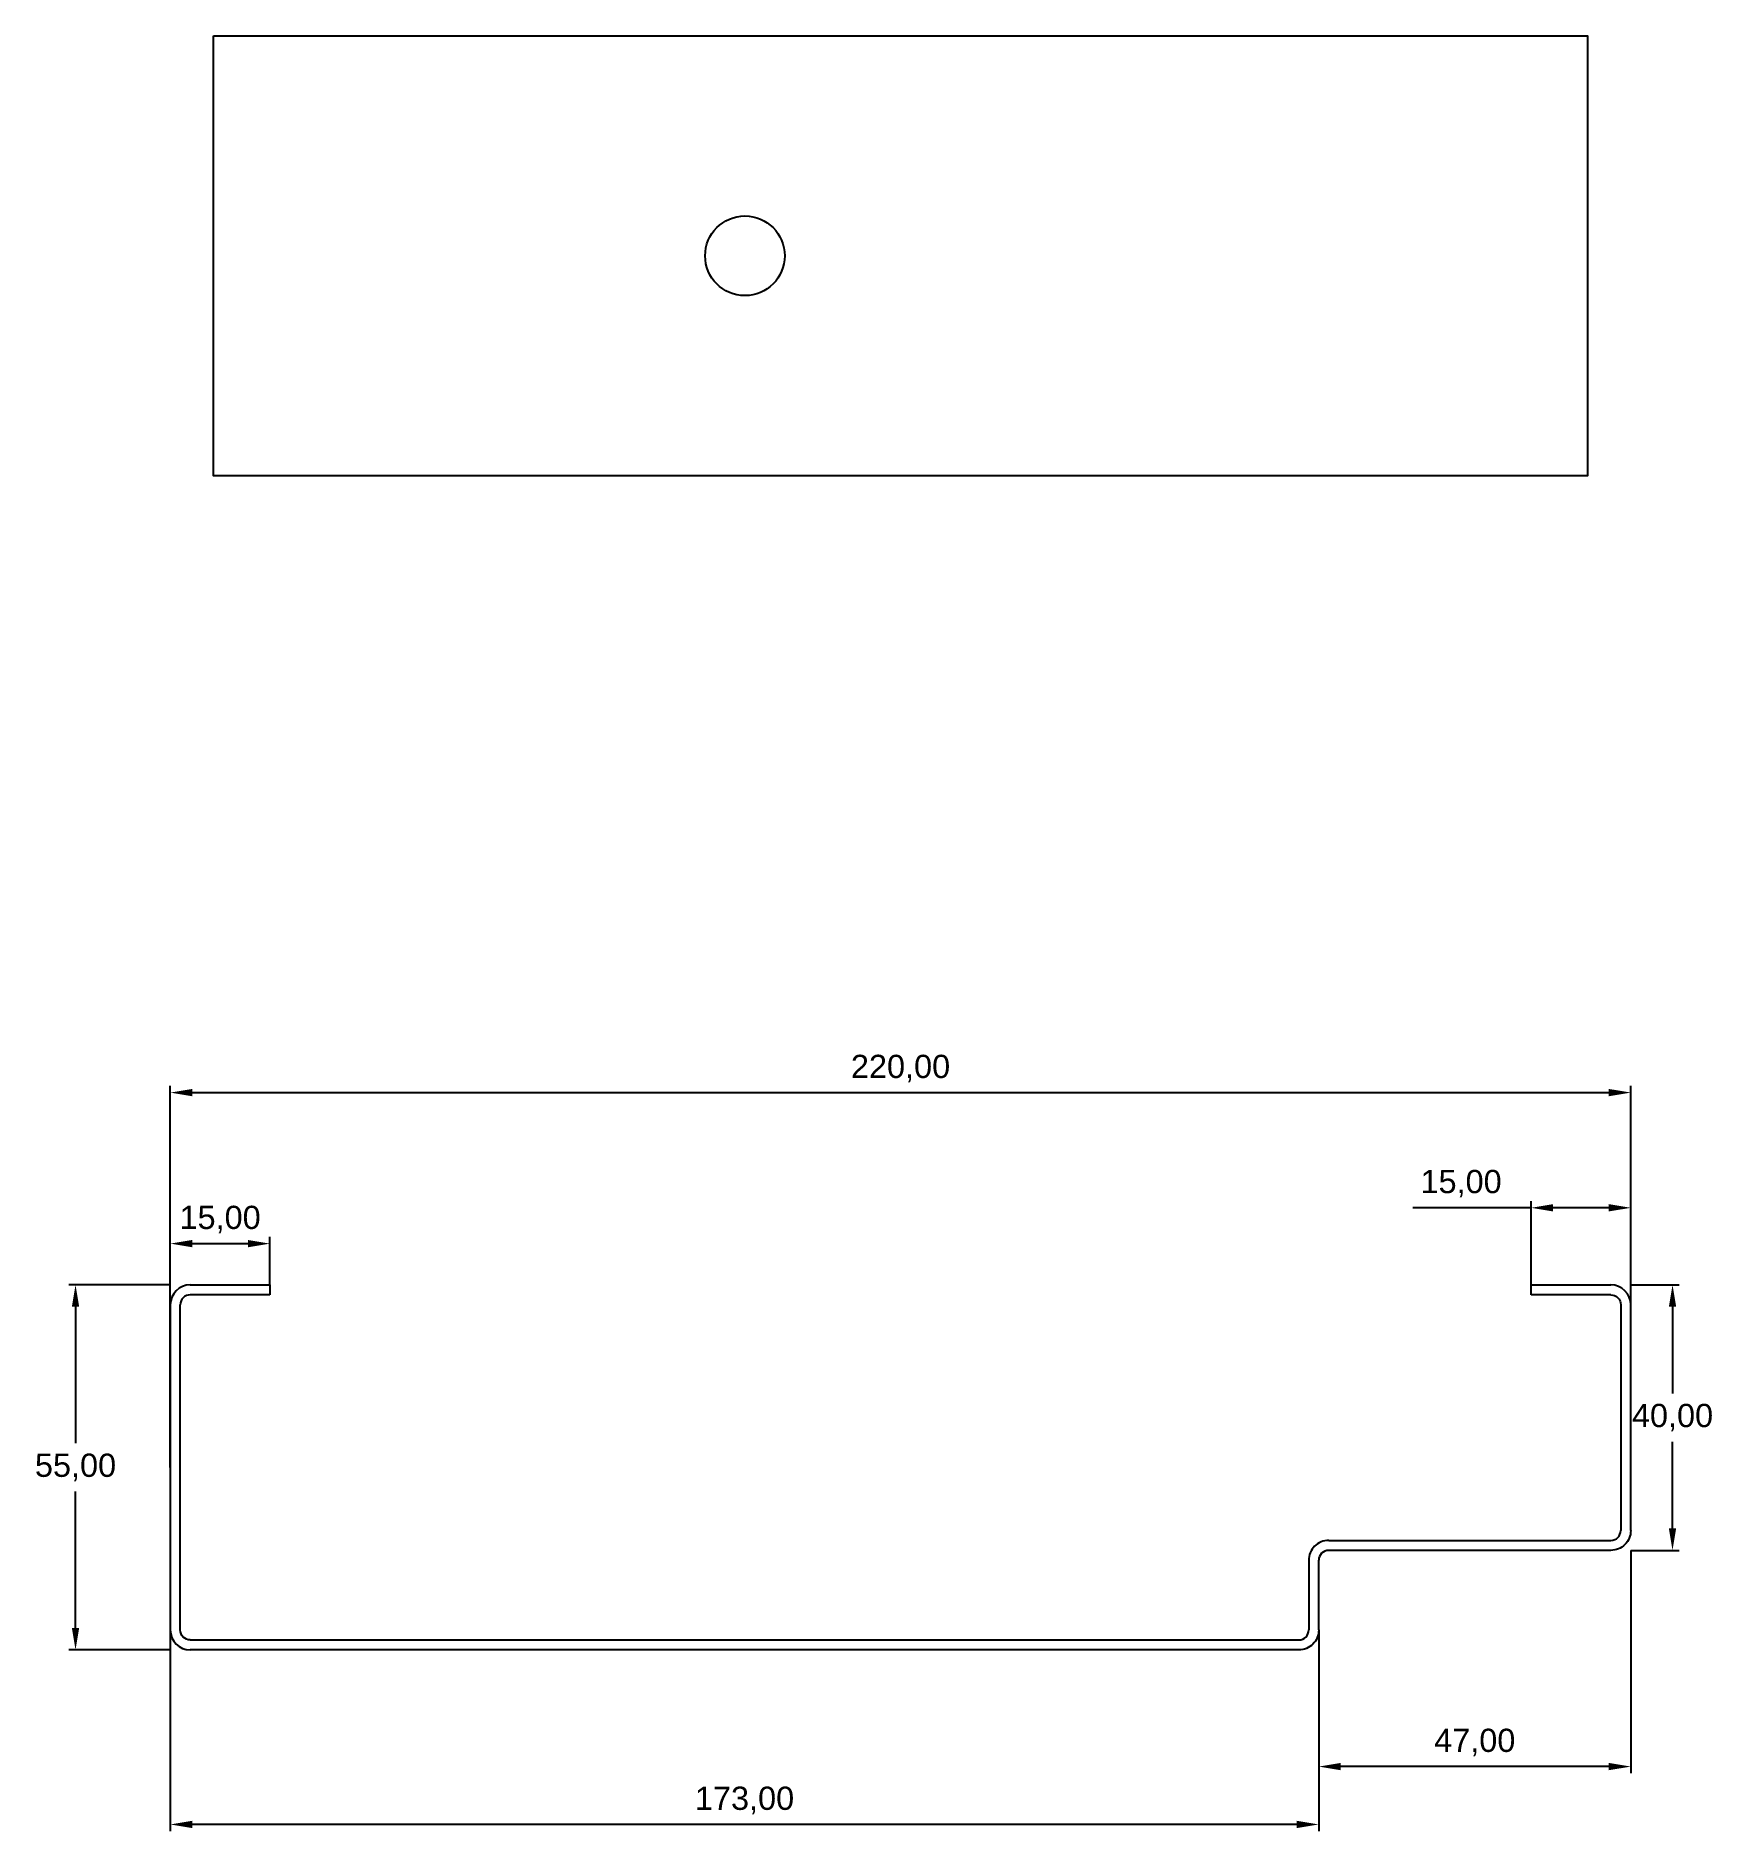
# Model space of a CAD drawing. Header units: inches. Extents: x 5699 to 12603, y -5236 to 4210.
# Drawn here: x 5832.8 to 6085.3, y 2393 to 2663.5 of the extents above; entities that cross this region are included whole.
import ezdxf

# ---------------------------------------------------------------- set-up
doc = ezdxf.new("R2010")
doc.units = ezdxf.units.IN
doc.header["$MEASUREMENT"] = 0
doc.layers.add('A-DIMS-INSD', color=7, linetype='Continuous')
doc.styles.get("Standard").update_dxf_attribs({"font": 'arial.ttf'})
doc.dimstyles.new('ISO-25', dxfattribs={"dimtxt": 2.5, "dimasz": 2.5, "dimexe": 1.25, "dimexo": 0.625, "dimtad": 1, "dimtxsty": 'Standard', "dimcen": 2.5, "dimadec": 0, "dimazin": 0, "dimtfac": 1, "dimtmove": 0, "dimatfit": 3, "dimfxl": 1, "dimarcsym": 0})

msp = doc.modelspace()

# ---------------------------------------------------------------- blocks, each defined once
blk = doc.blocks.new('*D7')
at = {"layer": 'A-DIMS-INSD', "color": 0, "lineweight": -2, "transparency": 16777216}
for p, q in [((5853.03, 2475.27), (5837.75, 2475.27)), ((5838.75, 2471.97), (5838.75, 2451.4)), ((5838.75, 2423.57), (5838.75, 2444.14)), ((5853.03, 2420.27), (5837.75, 2420.27))]:
    blk.add_line(p, q, dxfattribs=at)
at = {"layer": 'A-DIMS-INSD', "color": 0, "transparency": 16777216}
for points in [[(5838.2, 2471.97), (5839.3, 2471.97), (5838.75, 2475.27)], [(5838.2, 2423.57), (5839.3, 2423.57), (5838.75, 2420.27)]]:
    blk.add_solid(points, dxfattribs=at)
at = {"layer": 'Defpoints', "color": 0, "transparency": 16777216}
for p in [(5853.03, 2475.27), (5838.75, 2420.27), (5853.03, 2420.27)]:
    blk.add_point(p, dxfattribs=at)
at = {"layer": 'A-DIMS-INSD', "color": 0, "transparency": 16777216, "insert": (5838.75, 2447.77), "char_height": 3.5, "attachment_point": 5}
blk.add_mtext('55,00', dxfattribs=at)
blk = doc.blocks.new('*D8')
at = {"layer": 'A-DIMS-INSD', "color": 0, "lineweight": -2, "transparency": 16777216}
for p, q in [((6073.03, 2435.27), (6073.03, 2401.69)), ((6026.03, 2423.27), (6026.03, 2401.69)), ((6069.72, 2402.69), (6029.33, 2402.69))]:
    blk.add_line(p, q, dxfattribs=at)
at = {"layer": 'A-DIMS-INSD', "color": 0, "transparency": 16777216}
for points in [[(6029.33, 2403.24), (6029.33, 2402.14), (6026.03, 2402.69)], [(6069.72, 2403.24), (6069.72, 2402.14), (6073.03, 2402.69)]]:
    blk.add_solid(points, dxfattribs=at)
at = {"layer": 'Defpoints', "color": 0, "transparency": 16777216}
for p in [(6073.03, 2435.27), (6026.03, 2423.27), (6026.03, 2402.69)]:
    blk.add_point(p, dxfattribs=at)
at = {"layer": 'A-DIMS-INSD', "color": 0, "transparency": 16777216, "insert": (6049.53, 2406.32), "char_height": 3.5, "attachment_point": 5}
blk.add_mtext('47,00', dxfattribs=at)
blk = doc.blocks.new('*D9')
at = {"layer": 'A-DIMS-INSD', "color": 0, "lineweight": -2, "transparency": 16777216}
for p, q in [((5853.03, 2423.27), (5853.03, 2392.97)), ((6026.03, 2423.27), (6026.03, 2392.97)), ((6022.72, 2393.97), (5856.33, 2393.97))]:
    blk.add_line(p, q, dxfattribs=at)
at = {"layer": 'A-DIMS-INSD', "color": 0, "transparency": 16777216}
for points in [[(5856.33, 2394.52), (5856.33, 2393.42), (5853.03, 2393.97)], [(6022.72, 2394.52), (6022.72, 2393.42), (6026.03, 2393.97)]]:
    blk.add_solid(points, dxfattribs=at)
at = {"layer": 'Defpoints', "color": 0, "transparency": 16777216}
for p in [(5853.03, 2423.27), (6026.03, 2423.27), (5853.03, 2393.97)]:
    blk.add_point(p, dxfattribs=at)
at = {"layer": 'A-DIMS-INSD', "color": 0, "transparency": 16777216, "insert": (5939.53, 2397.59), "char_height": 3.5, "attachment_point": 5}
blk.add_mtext('173,00', dxfattribs=at)
blk = doc.blocks.new('*D10')
at = {"color": 0, "lineweight": -2, "transparency": 16777216}
for p, q in [((6058.03, 2486.89), (6040.21, 2486.89)), ((6058.03, 2475.27), (6058.03, 2487.89)), ((6069.72, 2486.89), (6061.33, 2486.89)), ((6073.03, 2475.27), (6073.03, 2487.89))]:
    blk.add_line(p, q, dxfattribs=at)
at = {"color": 0, "transparency": 16777216}
for points in [[(6061.33, 2487.44), (6061.33, 2486.34), (6058.03, 2486.89)], [(6069.72, 2487.44), (6069.72, 2486.34), (6073.03, 2486.89)]]:
    blk.add_solid(points, dxfattribs=at)
at = {"layer": 'Defpoints', "color": 0, "transparency": 16777216}
for p in [(6058.03, 2486.89), (6058.03, 2475.27), (6073.03, 2475.27)]:
    blk.add_point(p, dxfattribs=at)
at = {"color": 0, "transparency": 16777216, "insert": (6047.47, 2490.52), "char_height": 3.5, "attachment_point": 5}
blk.add_mtext('15,00', dxfattribs=at)
blk = doc.blocks.new('*D11')
at = {"color": 0, "lineweight": -2, "transparency": 16777216}
for p, q in [((5853.03, 2472.27), (5853.03, 2482.49)), ((5856.33, 2481.49), (5864.72, 2481.49)), ((5868.03, 2475.27), (5868.03, 2482.49))]:
    blk.add_line(p, q, dxfattribs=at)
at = {"color": 0, "transparency": 16777216}
for points in [[(5856.33, 2482.04), (5856.33, 2480.94), (5853.03, 2481.49)], [(5864.72, 2482.04), (5864.72, 2480.94), (5868.03, 2481.49)]]:
    blk.add_solid(points, dxfattribs=at)
at = {"layer": 'Defpoints', "color": 0, "transparency": 16777216}
for p in [(5868.03, 2481.49), (5868.03, 2475.27), (5853.03, 2472.27)]:
    blk.add_point(p, dxfattribs=at)
at = {"color": 0, "transparency": 16777216, "insert": (5860.53, 2485.12), "char_height": 3.5, "attachment_point": 5}
blk.add_mtext('15,00', dxfattribs=at)
blk = doc.blocks.new('*D12')
at = {"color": 0, "lineweight": -2, "transparency": 16777216}
for p, q in [((6073.03, 2475.27), (6080.32, 2475.27)), ((6079.32, 2471.97), (6079.32, 2458.9)), ((6079.32, 2438.57), (6079.32, 2451.64)), ((6073.03, 2435.27), (6080.32, 2435.27))]:
    blk.add_line(p, q, dxfattribs=at)
at = {"color": 0, "transparency": 16777216}
for points in [[(6078.77, 2471.97), (6079.87, 2471.97), (6079.32, 2475.27)], [(6078.77, 2438.57), (6079.87, 2438.57), (6079.32, 2435.27)]]:
    blk.add_solid(points, dxfattribs=at)
at = {"layer": 'Defpoints', "color": 0, "transparency": 16777216}
for p in [(6073.03, 2475.27), (6073.03, 2435.27), (6079.32, 2435.27)]:
    blk.add_point(p, dxfattribs=at)
at = {"color": 0, "transparency": 16777216, "insert": (6079.32, 2455.27), "char_height": 3.5, "attachment_point": 5}
blk.add_mtext('40,00', dxfattribs=at)
blk = doc.blocks.new('*D65')
at = {"color": 0, "lineweight": -2, "transparency": 16777216}
for p, q in [((5853.03, 2447.77), (5853.03, 2505.25)), ((6073.03, 2447.77), (6073.03, 2505.25)), ((5856.33, 2504.25), (6069.72, 2504.25))]:
    blk.add_line(p, q, dxfattribs=at)
at = {"color": 0, "transparency": 16777216}
for points in [[(5856.33, 2504.8), (5856.33, 2503.7), (5853.03, 2504.25)], [(6069.72, 2504.8), (6069.72, 2503.7), (6073.03, 2504.25)]]:
    blk.add_solid(points, dxfattribs=at)
at = {"layer": 'Defpoints', "color": 0, "transparency": 16777216}
for p in [(6073.03, 2504.25), (5853.03, 2447.77), (6073.03, 2447.77)]:
    blk.add_point(p, dxfattribs=at)
at = {"color": 0, "transparency": 16777216, "insert": (5963.03, 2507.87), "char_height": 3.5, "attachment_point": 5}
blk.add_mtext('220,00', dxfattribs=at)

# ---------------------------------------------------------------- dimensions: what is measured, and where the dimension line sits
for base, p1, p2, picture, middle in [((6073.027, 2504.246), (5853.027, 2447.771), (6073.027, 2447.771), '*D65', (5963.027, 2504.246)), ((5868.027, 2481.493), (5853.027, 2472.271), (5868.027, 2475.271), '*D11', (5860.527, 2481.493))]:
    dim = msp.add_linear_dim(base=base, p1=p1, p2=p2, dimstyle='ISO-25', override={"dimtxt": 3.5, "dimasz": 3.302, "dimexe": 1, "dimexo": 0, "dimgap": 1.524, "dimtih": 1, "dimtoh": 1, "dimzin": 1, "dimadec": 2, "dimtzin": 1})
    dim.commit()
    dim.dimension.update_dxf_attribs({"geometry": picture, "text_midpoint": middle, "dimtype": 160})
dim = msp.add_linear_dim(base=(6058.027, 2486.889), p1=(6073.027, 2475.271), p2=(6058.027, 2475.271), angle=180, dimstyle='ISO-25', override={"dimtxt": 3.5, "dimasz": 3.302, "dimexe": 1, "dimexo": 0, "dimgap": 1.524, "dimtih": 1, "dimtoh": 1, "dimzin": 1, "dimadec": 2, "dimtzin": 1})
dim.commit()
dim.dimension.update_dxf_attribs({"geometry": '*D10', "text_midpoint": (6047.466, 2486.889), "dimtype": 160})
dim = msp.add_linear_dim(base=(6079.317, 2435.271), p1=(6073.027, 2475.271), p2=(6073.027, 2435.271), angle=270, dimstyle='ISO-25', override={"dimtxt": 3.5, "dimasz": 3.302, "dimexe": 1, "dimexo": 0, "dimgap": 1.524, "dimtih": 1, "dimtoh": 1, "dimzin": 1, "dimadec": 2, "dimtzin": 1})
dim.commit()
dim.dimension.update_dxf_attribs({"geometry": '*D12', "text_midpoint": (6079.317, 2455.271)})
at = {"layer": 'A-DIMS-INSD'}
for base, p1, p2, angle, picture, middle in [((5838.748, 2420.271), (5853.027, 2475.271), (5853.027, 2420.271), 90, '*D7', (5838.748, 2447.771)), ((6026.027, 2402.69), (6073.027, 2435.271), (6026.027, 2423.271), 180, '*D8', (6049.527, 2406.317)), ((5853.027, 2393.967), (6026.027, 2423.271), (5853.027, 2423.271), 180, '*D9', (5939.527, 2397.595))]:
    dim = msp.add_linear_dim(base=base, p1=p1, p2=p2, angle=angle, dimstyle='ISO-25', override={"dimtxt": 3.5, "dimasz": 3.302, "dimexe": 1, "dimexo": 0, "dimgap": 1.524, "dimtih": 1, "dimtoh": 1, "dimzin": 1, "dimadec": 2, "dimtzin": 1}, dxfattribs=at)
    dim.commit()
    dim.dimension.update_dxf_attribs({"geometry": picture, "text_midpoint": middle})

# ---------------------------------------------------------------- linework, layer by layer
at = {"linetype": 'Continuous', "lineweight": 25}
for p, q in [((5856.027, 2475.271), (5868.027, 2475.271)), ((5868.027, 2475.271), (5868.027, 2473.771)), ((6058.027, 2473.771), (6058.027, 2475.271)), ((6058.027, 2475.271), (6070.027, 2475.271)), ((5868.027, 2473.771), (5856.027, 2473.771)), ((6070.027, 2473.771), (6058.027, 2473.771)), ((5853.027, 2472.271), (5853.027, 2423.271)), ((6073.027, 2438.271), (6073.027, 2472.271)), ((6027.527, 2436.771), (6070.027, 2436.771)), ((6026.027, 2423.271), (6026.027, 2433.771)), ((5856.027, 2421.771), (6023.027, 2421.771))]:
    msp.add_line(p, q, dxfattribs=at)
at = {"color": 3, "linetype": 'Continuous', "lineweight": 25}
msp.add_lwpolyline([(5859.527, 2663.478), (6066.527, 2663.478), (6066.527, 2597.21), (5859.527, 2597.21)], close=True, dxfattribs=at)
at = {"linetype": 'Continuous', "lineweight": 25}
for points in [[(6070.027, 2473.771, -0.4142136), (6071.527, 2472.271), (6071.527, 2438.271)], [(5856.027, 2421.771, -0.4142136), (5854.527, 2423.271), (5854.527, 2472.271)], [(6073.027, 2438.271, -0.4142136), (6070.027, 2435.271), (6027.527, 2435.271)], [(6027.527, 2436.771, 0.4142136), (6024.527, 2433.771), (6024.527, 2423.271)], [(6026.027, 2423.271, -0.4142136), (6023.027, 2420.271), (5856.027, 2420.271)]]:
    msp.add_lwpolyline(points, format="xyb", dxfattribs=at)
msp.add_circle((5939.594, 2630.344), 6)
for centre, radius, start, end in [((5856.027, 2472.271), 3, 90, 180), ((6070.027, 2472.271), 3, 0, 90), ((5856.027, 2472.271), 1.5, 90, 180), ((6070.027, 2438.271), 1.5, 270, 0), ((6027.527, 2433.771), 1.5, 90, 180), ((5856.027, 2423.271), 3, 180, 270), ((6023.027, 2423.271), 1.5, 270, 0)]:
    msp.add_arc(centre, radius, start, end, dxfattribs=at)

msp.set_redraw_order([(e.dxf.handle, doc.entitydb.next_handle()) for e in msp.query("TEXT MTEXT ATTDEF DIMENSION ARC_DIMENSION")])  # texts and dimensions are drawn at this point

doc.saveas('drawing.dxf')
